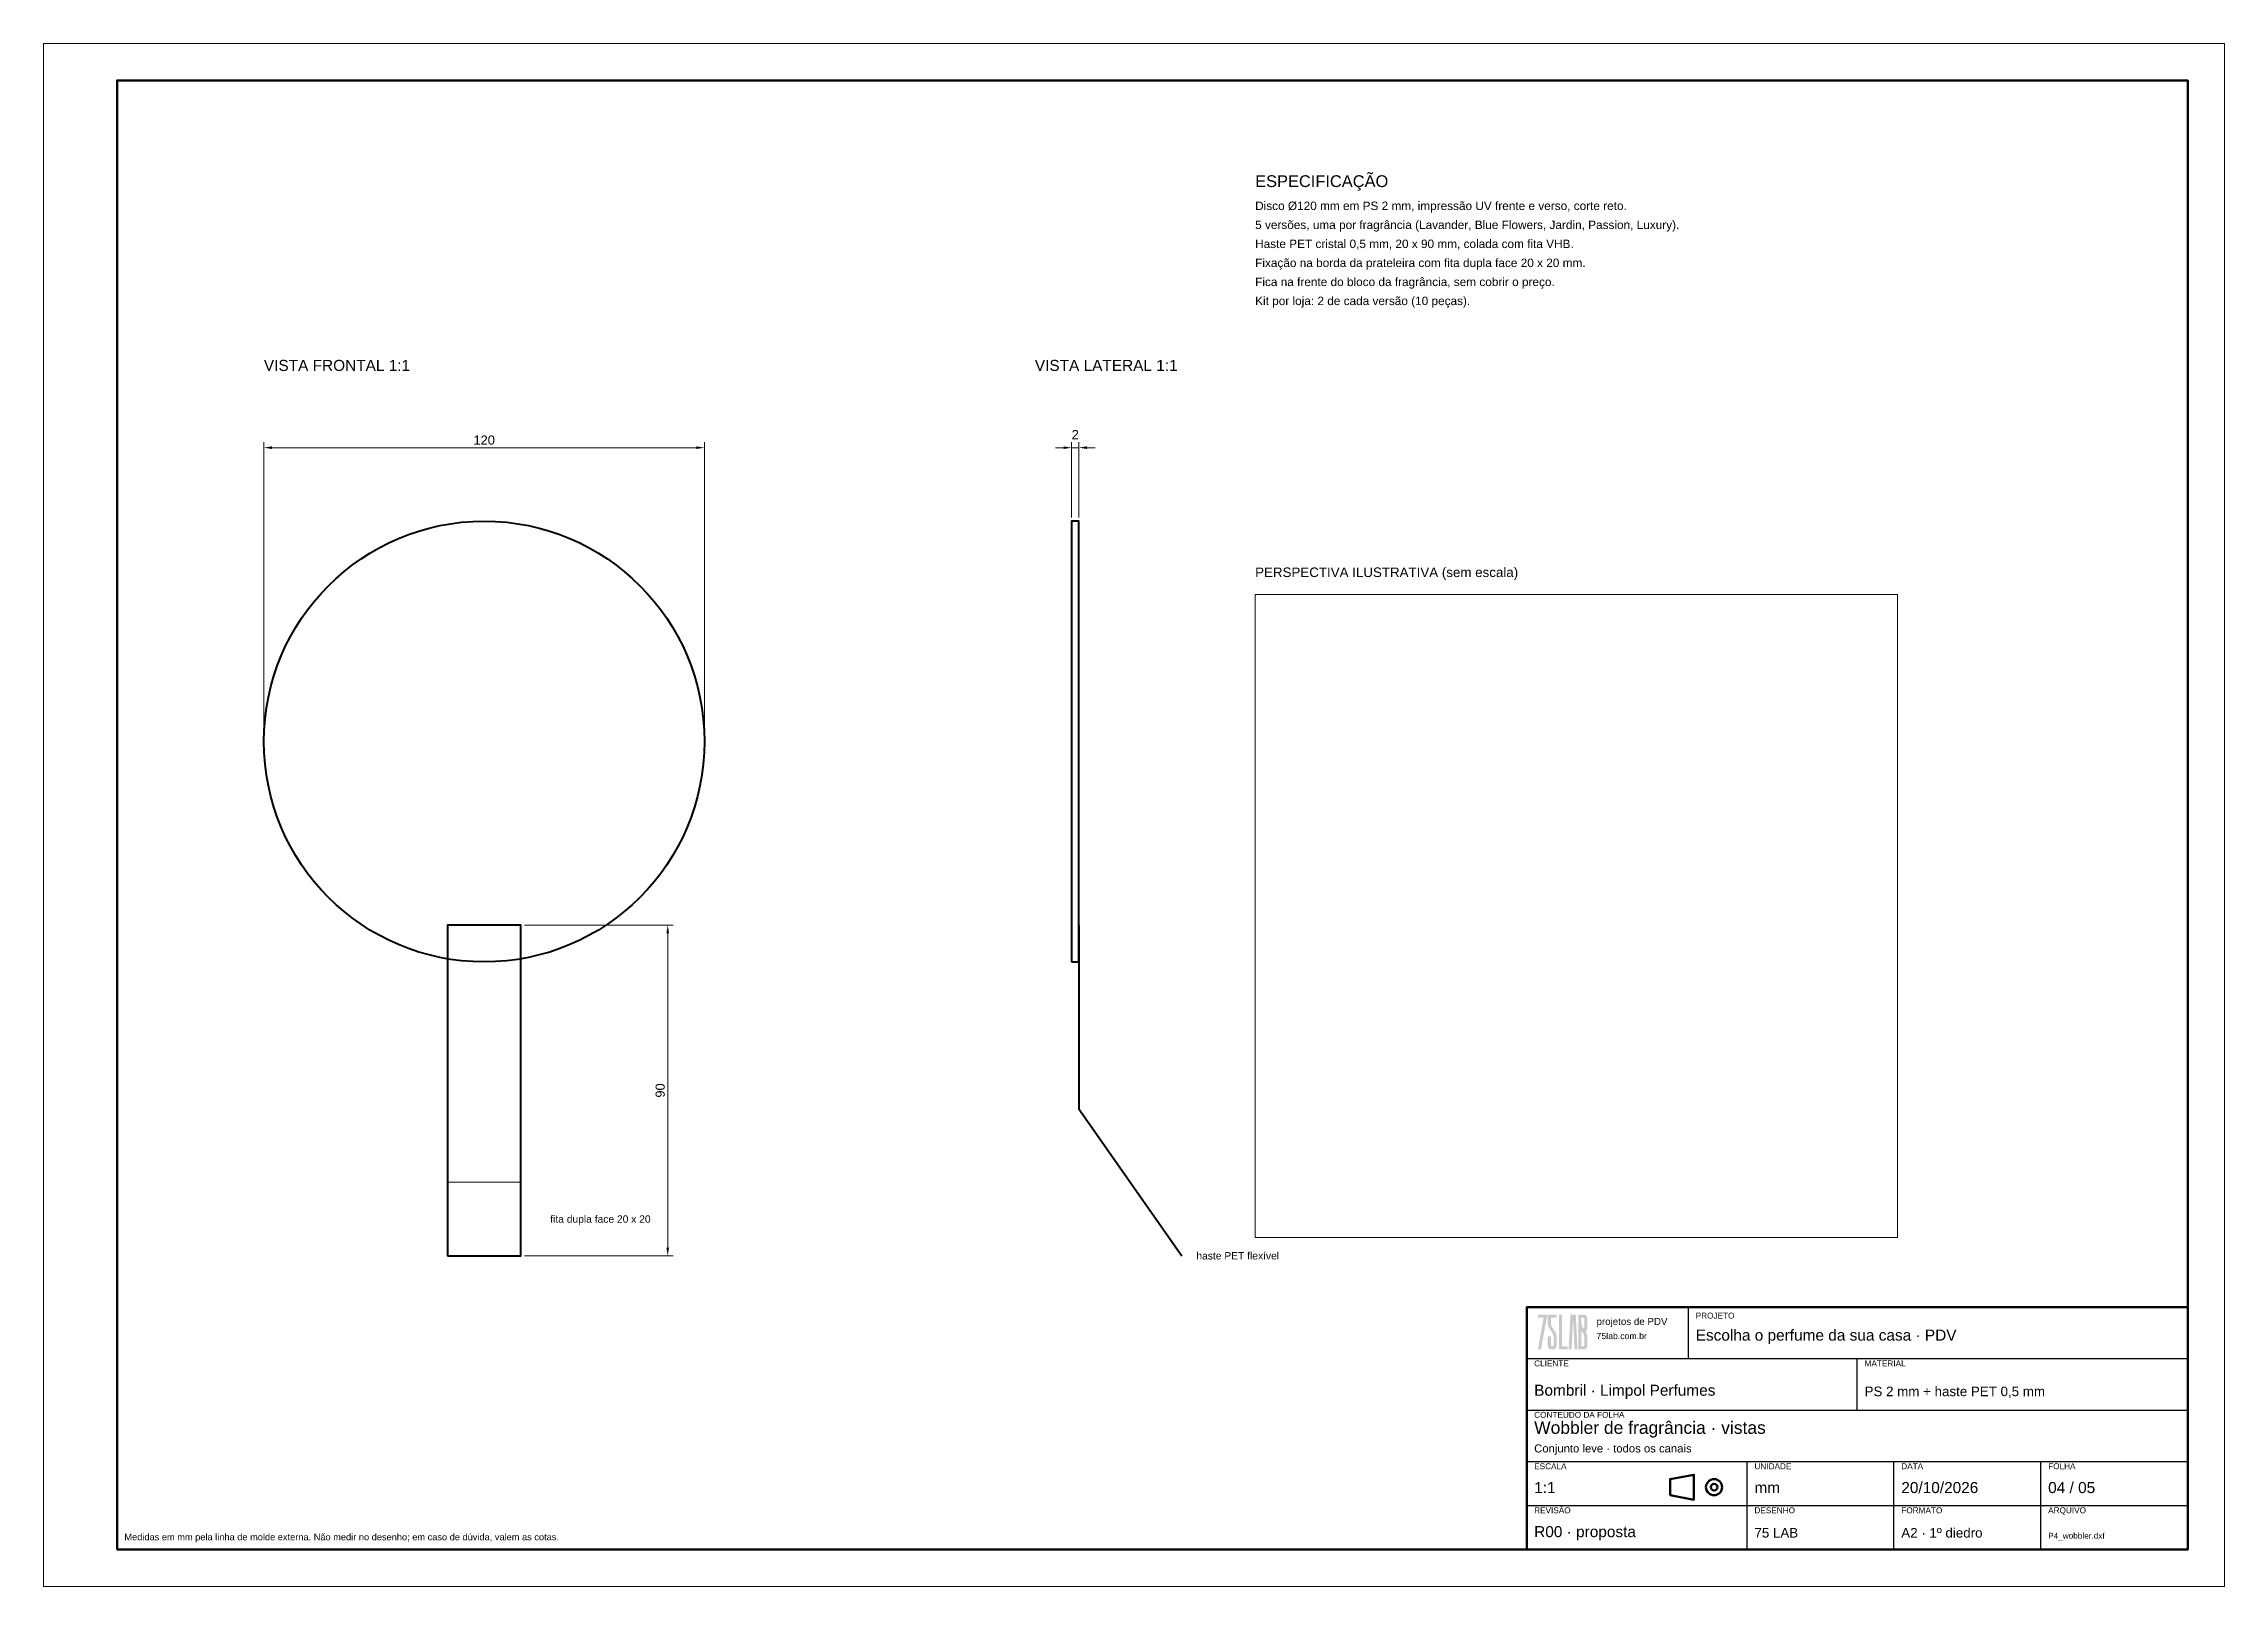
# Model space of a CAD drawing. Header units: millimetres. Extents: x 0 to 594, y 0 to 420.
import ezdxf
from ezdxf.enums import TextEntityAlignment as Align

# ---------------------------------------------------------------- set-up
doc = ezdxf.new("R2010")
doc.units = ezdxf.units.MM
for name, color, linetype, lineweight in [('00_MOLDURA', 7, 'CONTINUOUS', 50), ('08_COTAS', 7, 'CONTINUOUS', 18), ('09_TEXTO', 7, 'CONTINUOUS', 18), ('13_VISTA', 7, 'CONTINUOUS', 40), ('14_FITA', 40, 'CONTINUOUS', 13), ('16_IMAGEM', 7, 'CONTINUOUS', 13)]:
    doc.layers.add(name, color=color, linetype=linetype, lineweight=lineweight)
doc.styles.add('ARIAL', font='Arial.ttf')
doc.dimstyles.new('COTA_1_1', dxfattribs={"dimtxt": 2.5, "dimasz": 2.2, "dimexe": 1.5, "dimexo": 1, "dimgap": 0.8, "dimtad": 1, "dimdec": 1, "dimtxsty": 'ARIAL', "dimcen": 0, "dimclrd": 7, "dimclre": 7, "dimclrt": 7, "dimadec": 0, "dimazin": 2, "dimtfac": 1, "dimtmove": 0, "dimatfit": 3, "dimlwd": 18, "dimlwe": 13})
picture_1 = doc.add_image_def('image1.jpg', size_in_pixel=(1254, 1254))

msp = doc.modelspace()

# ---------------------------------------------------------------- texts
at = {"layer": '09_TEXTO', "style": 'ARIAL'}
for s, height, p in [('ESPECIFICAÇÃO', 3.2, (330, 380)), ('VISTA FRONTAL 1:1', 3, (60, 330)), ('VISTA LATERAL 1:1', 3, (270, 330)), ('PERSPECTIVA ILUSTRATIVA (sem escala)', 2.6, (330, 274)), ('projetos de PDV', 1.9, (422.98, 70.6)), ('Escolha o perfume da sua casa · PDV', 3, (450, 66)), ('Bombril · Limpol Perfumes', 3, (406, 51)), ('PS 2 mm + haste PET 0,5 mm', 2.6, (496, 51)), ('Wobbler de fragrância · vistas', 3.4, (406, 40.5)), ('Conjunto leve · todos os canais', 2.2, (406, 35.8)), ('1:1', 3, (406, 24.5)), ('mm', 3, (466, 24.5)), ('20/10/2026', 3, (506, 24.5)), ('04 / 05', 3, (546, 24.5)), ('R00 · proposta', 3, (406, 12.5)), ('75 LAB', 2.6, (466, 12.5)), ('A2 · 1º diedro', 2.6, (506, 12.5)), ('P4_wobbler.dxf', 1.6, (546, 12.5))]:
    msp.add_text(s, height=height, dxfattribs=at).set_placement(p, align=Align.BOTTOM_LEFT)
for s, p in [('fita dupla face 20 x 20', (138, 100)), ('haste PET flexível', (314, 90))]:
    msp.add_text(s, height=2, dxfattribs=at).set_placement(p, align=Align.MIDDLE_LEFT)
at = {"layer": '09_TEXTO', "color": 8, "style": 'ARIAL'}
for s, p in [('PROJETO', (450, 74.5)), ('CLIENTE', (406, 61.5)), ('MATERIAL', (496, 61.5)), ('CONTEÚDO DA FOLHA', (406, 47.5)), ('ESCALA', (406, 33.5)), ('UNIDADE', (466, 33.5)), ('DATA', (506, 33.5)), ('FOLHA', (546, 33.5)), ('REVISÃO', (406, 21.5)), ('DESENHO', (466, 21.5)), ('FORMATO', (506, 21.5)), ('ARQUIVO', (546, 21.5))]:
    msp.add_text(s, height=1.6, dxfattribs=at).set_placement(p, align=Align.TOP_LEFT)
for s, height, p in [('75lab.com.br', 1.7, (422.98, 66.8)), ('Medidas em mm pela linha de molde externa. Não medir no desenho; em caso de dúvida, valem as cotas.', 1.8, (22, 12))]:
    msp.add_text(s, height=height, dxfattribs=at).set_placement(p, align=Align.BOTTOM_LEFT)
at = {"layer": '09_TEXTO', "insert": (330, 377), "char_height": 2.3, "width": 250, "attachment_point": 1, "line_spacing_factor": 1.35, "style": 'ARIAL'}
msp.add_mtext('Disco Ø120 mm em PS 2 mm, impressão UV frente e verso, corte reto.\\P5 versões, uma por fragrância (Lavander, Blue Flowers, Jardin, Passion, Luxury).\\PHaste PET cristal 0,5 mm, 20 x 90 mm, colada com fita VHB.\\PFixação na borda da prateleira com fita dupla face 20 x 20 mm.\\PFica na frente do bloco da fragrância, sem cobrir o preço.\\PKit por loja: 2 de cada versão (10 peças).', dxfattribs=at)

# ---------------------------------------------------------------- dimensions: what is measured, and where the dimension line sits
at = {"layer": '08_COTAS'}
msp.add_linear_dim(base=(280, 310), p1=(280, 290), p2=(282, 290), dimstyle='COTA_1_1', override={"dimtix": 0}, dxfattribs=at).render()
msp.add_linear_dim(base=(60, 310), p1=(60, 230), p2=(180, 230), dimstyle='COTA_1_1', dxfattribs=at).render()
msp.add_linear_dim(base=(170, 90), p1=(130, 90), p2=(130, 180), angle=90, dimstyle='COTA_1_1', dxfattribs=at).render()

# ---------------------------------------------------------------- hatches: boundary and pattern name
at = {"layer": '00_MOLDURA'}
h = msp.add_hatch(color=7, dxfattribs=at)
h.dxf.hatch_style = 1
h.paths.add_polyline_path([(407.03, 64.52), (407.02, 64.53), (407.02, 64.55), (407.02, 64.58), (407.03, 64.62), (407.03, 64.66), (407.04, 64.7), (407.05, 64.72), (407.05, 64.74), (407.06, 64.76), (407.06, 64.79), (407.06, 64.8), (407.06, 64.82), (407.06, 64.83), (407.06, 64.85), (407.07, 64.87), (407.07, 64.89), (407.08, 64.91), (407.08, 64.93), (407.09, 64.94), (407.09, 64.96), (407.1, 64.99), (407.1, 65), (407.1, 65.02), (407.1, 65.04), (407.1, 65.05), (407.11, 65.07), (407.11, 65.09), (407.11, 65.11), (407.12, 65.13), (407.12, 65.15), (407.13, 65.17), (407.13, 65.19), (407.14, 65.21), (407.14, 65.23), (407.14, 65.24), (407.14, 65.26), (407.15, 65.27), (407.15, 65.29), (407.15, 65.31), (407.15, 65.33), (407.16, 65.35), (407.17, 65.37), (407.17, 65.39), (407.18, 65.42), (407.18, 65.44), (407.18, 65.46), (407.19, 65.48), (407.19, 65.49), (407.19, 65.5), (407.19, 65.52), (407.19, 65.54), (407.2, 65.56), (407.2, 65.58), (407.21, 65.6), (407.21, 65.62), (407.22, 65.64), (407.22, 65.66), (407.22, 65.68), (407.23, 65.7), (407.23, 65.71), (407.23, 65.73), (407.23, 65.74), (407.23, 65.76), (407.24, 65.78), (407.24, 65.8), (407.25, 65.82), (407.25, 65.84), (407.26, 65.86), (407.26, 65.88), (407.27, 65.9), (407.27, 65.92), (407.27, 65.94), (407.27, 65.95), (407.27, 65.97), (407.27, 65.99), (407.28, 66.01), (407.28, 66.03), (407.29, 66.05), (407.29, 66.07), (407.3, 66.09), (407.3, 66.11), (407.31, 66.13), (407.31, 66.14), (407.31, 66.16), (407.31, 66.17), (407.31, 66.19), (407.32, 66.21), (407.32, 66.23), (407.33, 66.25), (407.33, 66.27), (407.34, 66.29), (407.34, 66.31), (407.35, 66.33), (407.35, 66.35), (407.35, 66.37), (407.35, 66.38), (407.35, 66.4), (407.35, 66.42), (407.36, 66.44), (407.36, 66.46), (407.37, 66.48), (407.37, 66.5), (407.38, 66.51), (407.38, 66.53), (407.39, 66.55), (407.39, 66.57), (407.39, 66.59), (407.39, 66.61), (407.39, 66.62), (407.4, 66.64), (407.4, 66.66), (407.4, 66.68), (407.41, 66.7), (407.41, 66.72), (407.42, 66.74), (407.42, 66.76), (407.43, 66.78), (407.43, 66.8), (407.43, 66.82), (407.43, 66.83), (407.43, 66.84), (407.44, 66.86), (407.44, 66.88), (407.44, 66.9), (407.45, 66.92), (407.45, 66.94), (407.46, 66.97), (407.47, 66.99), (407.47, 67.01), (407.47, 67.03), (407.47, 67.05), (407.48, 67.06), (407.48, 67.07), (407.48, 67.09), (407.48, 67.11), (407.49, 67.13), (407.49, 67.15), (407.5, 67.17), (407.5, 67.19), (407.51, 67.21), (407.51, 67.23), (407.51, 67.25), (407.52, 67.27), (407.52, 67.28), (407.52, 67.3), (407.52, 67.31), (407.52, 67.33), (407.53, 67.35), (407.53, 67.37), (407.54, 67.39), (407.54, 67.41), (407.55, 67.43), (407.55, 67.45), (407.56, 67.47), (407.56, 67.49), (407.56, 67.5), (407.56, 67.52), (407.56, 67.53), (407.56, 67.55), (407.57, 67.57), (407.57, 67.6), (407.58, 67.62), (407.58, 67.64), (407.59, 67.66), (407.59, 67.68), (407.6, 67.7), (407.6, 67.72), (407.6, 67.73), (407.6, 67.75), (407.6, 67.76), (407.61, 67.78), (407.61, 67.8), (407.61, 67.82), (407.62, 67.84), (407.63, 67.86), (407.63, 67.88), (407.63, 67.9), (407.64, 67.92), (407.64, 67.94), (407.64, 67.95), (407.64, 67.97), (407.64, 67.99), (407.65, 68.01), (407.65, 68.03), (407.66, 68.05), (407.66, 68.07), (407.67, 68.09), (407.67, 68.11), (407.68, 68.13), (407.68, 68.15), (407.68, 68.16), (407.68, 68.18), (407.68, 68.19), (407.69, 68.21), (407.69, 68.23), (407.69, 68.25), (407.7, 68.27), (407.7, 68.29), (407.71, 68.31), (407.71, 68.33), (407.72, 68.35), (407.72, 68.37), (407.72, 68.39), (407.72, 68.4), (407.72, 68.42), (407.73, 68.43), (407.73, 68.45), (407.73, 68.47), (407.74, 68.49), (407.74, 68.51), (407.75, 68.53), (407.75, 68.55), (407.76, 68.57), (407.76, 68.59), (407.76, 68.61), (407.76, 68.63), (407.77, 68.64), (407.77, 68.66), (407.77, 68.68), (407.78, 68.7), (407.78, 68.72), (407.79, 68.74), (407.79, 68.76), (407.8, 68.78), (407.8, 68.8), (407.8, 68.82), (407.81, 68.83), (407.81, 68.85), (407.81, 68.86), (407.81, 68.88), (407.81, 68.9), (407.82, 68.92), (407.82, 68.94), (407.83, 68.96), (407.83, 68.98), (407.84, 69), (407.84, 69.02), (407.84, 69.04), (407.85, 69.06), (407.85, 69.07), (407.85, 69.09), (407.85, 69.11), (407.85, 69.12), (407.86, 69.15), (407.86, 69.17), (407.87, 69.19), (407.87, 69.21), (407.88, 69.23), (407.88, 69.25), (407.89, 69.27), (407.89, 69.29), (407.89, 69.3), (407.89, 69.32), (407.89, 69.33), (407.9, 69.35), (407.9, 69.37), (407.9, 69.39), (407.91, 69.41), (407.92, 69.43), (407.92, 69.45), (407.92, 69.47), (407.93, 69.49), (407.93, 69.51), (407.93, 69.52), (407.93, 69.54), (407.93, 69.56), (407.94, 69.58), (407.94, 69.6), (407.95, 69.62), (407.95, 69.64), (407.96, 69.65), (407.96, 69.67), (407.97, 69.69), (407.97, 69.71), (407.97, 69.73), (407.97, 69.74), (407.97, 69.76), (407.97, 69.78), (407.98, 69.8), (407.98, 69.82), (407.99, 69.84), (407.99, 69.86), (408, 69.88), (408, 69.9), (408.01, 69.92), (408.01, 69.94), (408.01, 69.96), (408.01, 69.98), (408.01, 69.99), (408.02, 70.01), (408.02, 70.02), (408.02, 70.05), (408.03, 70.07), (408.03, 70.08), (408.04, 70.1), (408.04, 70.12), (408.05, 70.14), (408.05, 70.16), (408.05, 70.18), (408.05, 70.2), (408.06, 70.21), (408.06, 70.23), (408.06, 70.25), (408.06, 70.27), (408.07, 70.29), (408.08, 70.31), (408.08, 70.33), (408.09, 70.35), (408.09, 70.37), (408.09, 70.39), (408.1, 70.4), (408.1, 70.42), (408.1, 70.43), (408.1, 70.45), (408.1, 70.47), (408.11, 70.49), (408.11, 70.51), (408.12, 70.53), (408.12, 70.55), (408.13, 70.57), (408.13, 70.59), (408.13, 70.61), (408.14, 70.63), (408.14, 70.65), (408.14, 70.66), (408.14, 70.68), (408.14, 70.7), (408.15, 70.72), (408.15, 70.74), (408.16, 70.76), (408.16, 70.78), (408.17, 70.8), (408.17, 70.82), (408.18, 70.84), (408.18, 70.86), (408.18, 70.87), (408.18, 70.89), (408.18, 70.9), (408.18, 70.92), (408.19, 70.94), (408.19, 70.96), (408.2, 70.98), (408.2, 71), (408.21, 71.02), (408.21, 71.04), (408.22, 71.06), (408.22, 71.07), (408.22, 71.09), (408.22, 71.1), (408.22, 71.12), (408.23, 71.14), (408.23, 71.16), (408.23, 71.18), (408.24, 71.2), (408.25, 71.22), (408.25, 71.25), (408.26, 71.27), (408.26, 71.29), (408.26, 71.3), (408.26, 71.32), (408.26, 71.33), (408.26, 71.35), (408.27, 71.37), (408.27, 71.39), (408.28, 71.41), (408.28, 71.43), (408.29, 71.45), (408.29, 71.47), (408.3, 71.49), (408.3, 71.51), (408.3, 71.53), (408.3, 71.55), (408.3, 71.56), (408.31, 71.58), (408.31, 71.6), (408.31, 71.62), (408.32, 71.63), (408.32, 71.65), (408.33, 71.67), (408.33, 71.69), (408.34, 71.71), (408.34, 71.73), (408.34, 71.75), (408.34, 71.77), (408.34, 71.78), (408.35, 71.8), (408.35, 71.82), (408.35, 71.84), (408.36, 71.86), (408.36, 71.88), (408.37, 71.9), (408.37, 71.92), (408.38, 71.94), (408.38, 71.96), (408.38, 71.97), (408.39, 71.99), (408.39, 72), (408.39, 72.02), (408.39, 72.04), (408.4, 72.06), (408.4, 72.08), (408.41, 72.1), (408.41, 72.12), (408.42, 72.15), (408.42, 72.17), (408.42, 72.19), (408.43, 72.2), (408.43, 72.22), (408.43, 72.23), (408.43, 72.25), (408.43, 72.27), (408.44, 72.29), (408.44, 72.31), (408.45, 72.33), (408.45, 72.35), (408.46, 72.37), (408.46, 72.39), (408.47, 72.41), (408.47, 72.42), (408.47, 72.44), (408.47, 72.45), (408.47, 72.47), (408.47, 72.49), (408.48, 72.51), (408.48, 72.53), (408.49, 72.55), (408.49, 72.57), (408.5, 72.59), (408.5, 72.61), (408.51, 72.63), (408.51, 72.65), (408.51, 72.66), (408.51, 72.67), (408.51, 72.69), (408.52, 72.71), (408.52, 72.73), (408.52, 72.75), (408.53, 72.78), (408.54, 72.8), (408.54, 72.82), (408.54, 72.84), (408.55, 72.86), (408.55, 72.88), (408.55, 72.89), (408.55, 72.9), (408.55, 72.92), (408.56, 72.94), (408.56, 72.96), (408.57, 72.98), (408.57, 73), (408.58, 73.02), (408.58, 73.04), (408.59, 73.06), (408.59, 73.08), (408.59, 73.1), (408.59, 73.11), (408.59, 73.15), (407.81, 73.15), (407.03, 73.16), (407.03, 73.57), (407.03, 73.97), (408.22, 73.98), (408.62, 73.98), (408.93, 73.98), (409.15, 73.98), (409.31, 73.97), (409.4, 73.97), (409.44, 73.97), (409.45, 73.96), (409.45, 73.56), (409.45, 73.16), (409.43, 73.11), (409.43, 73.09), (409.43, 73.07), (409.42, 73.06), (409.42, 73.04), (409.42, 73.02), (409.42, 73.01), (409.42, 72.99), (409.42, 72.98), (409.41, 72.96), (409.41, 72.94), (409.4, 72.91), (409.4, 72.9), (409.39, 72.88), (409.39, 72.86), (409.38, 72.84), (409.38, 72.82), (409.38, 72.8), (409.38, 72.79), (409.38, 72.77), (409.37, 72.75), (409.37, 72.73), (409.37, 72.71), (409.36, 72.69), (409.36, 72.67), (409.35, 72.66), (409.35, 72.64), (409.34, 72.61), (409.34, 72.59), (409.34, 72.58), (409.34, 72.56), (409.34, 72.55), (409.33, 72.53), (409.33, 72.51), (409.33, 72.49), (409.32, 72.47), (409.32, 72.45), (409.31, 72.43), (409.31, 72.41), (409.3, 72.39), (409.3, 72.37), (409.3, 72.35), (409.29, 72.34), (409.29, 72.32), (409.29, 72.3), (409.29, 72.28), (409.28, 72.26), (409.28, 72.24), (409.27, 72.22), (409.27, 72.21), (409.26, 72.18), (409.26, 72.16), (409.26, 72.15), (409.25, 72.13), (409.25, 72.11), (409.25, 72.1), (409.25, 72.08), (409.25, 72.06), (409.24, 72.04), (409.24, 72.02), (409.23, 72), (409.23, 71.98), (409.22, 71.96), (409.22, 71.94), (409.22, 71.92), (409.21, 71.91), (409.21, 71.89), (409.21, 71.87), (409.21, 71.86), (409.21, 71.84), (409.2, 71.82), (409.2, 71.8), (409.19, 71.78), (409.19, 71.76), (409.18, 71.74), (409.18, 71.72), (409.17, 71.7), (409.17, 71.68), (409.17, 71.67), (409.17, 71.66), (409.17, 71.64), (409.16, 71.62), (409.16, 71.6), (409.16, 71.58), (409.15, 71.56), (409.14, 71.53), (409.14, 71.51), (409.14, 71.49), (409.13, 71.47), (409.13, 71.46), (409.13, 71.44), (409.13, 71.43), (409.13, 71.41), (409.12, 71.39), (409.12, 71.37), (409.11, 71.35), (409.11, 71.33), (409.1, 71.31), (409.1, 71.29), (409.09, 71.26), (409.09, 71.24), (409.09, 71.23), (409.09, 71.21), (409.09, 71.2), (409.09, 71.18), (409.08, 71.17), (409.08, 71.15), (409.07, 71.13), (409.07, 71.11), (409.06, 71.09), (409.06, 71.07), (409.05, 71.05), (409.05, 71.03), (409.05, 71.01), (409.05, 71), (409.05, 70.98), (409.04, 70.97), (409.04, 70.95), (409.04, 70.93), (409.03, 70.9), (409.03, 70.88), (409.02, 70.86), (409.02, 70.84), (409.01, 70.82), (409.01, 70.8), (409.01, 70.78), (409.01, 70.77), (409, 70.76), (409, 70.74), (409, 70.72), (409, 70.7), (408.99, 70.68), (408.98, 70.66), (408.98, 70.64), (408.97, 70.61), (408.97, 70.59), (408.97, 70.57), (408.96, 70.56), (408.96, 70.54), (408.96, 70.53), (408.96, 70.51), (408.96, 70.49), (408.95, 70.47), (408.95, 70.45), (408.94, 70.43), (408.94, 70.41), (408.93, 70.39), (408.93, 70.37), (408.93, 70.35), (408.92, 70.34), (408.92, 70.32), (408.92, 70.31), (408.92, 70.29), (408.92, 70.27), (408.91, 70.25), (408.91, 70.23), (408.9, 70.21), (408.9, 70.19), (408.89, 70.17), (408.89, 70.15), (408.88, 70.13), (408.88, 70.11), (408.88, 70.1), (408.88, 70.08), (408.88, 70.07), (408.88, 70.05), (408.87, 70.03), (408.87, 70.01), (408.86, 69.99), (408.86, 69.97), (408.85, 69.95), (408.85, 69.93), (408.84, 69.91), (408.84, 69.89), (408.84, 69.87), (408.84, 69.86), (408.84, 69.84), (408.83, 69.82), (408.83, 69.8), (408.82, 69.78), (408.82, 69.76), (408.81, 69.74), (408.81, 69.72), (408.8, 69.7), (408.8, 69.68), (408.8, 69.66), (408.8, 69.65), (408.8, 69.63), (408.8, 69.62), (408.79, 69.6), (408.79, 69.58), (408.78, 69.56), (408.78, 69.54), (408.77, 69.52), (408.77, 69.5), (408.76, 69.48), (408.76, 69.46), (408.76, 69.44), (408.76, 69.43), (408.76, 69.41), (408.75, 69.4), (408.75, 69.38), (408.75, 69.35), (408.74, 69.33), (408.74, 69.31), (408.73, 69.29), (408.73, 69.27), (408.72, 69.25), (408.72, 69.23), (408.72, 69.21), (408.72, 69.2), (408.72, 69.18), (408.71, 69.17), (408.71, 69.15), (408.71, 69.13), (408.7, 69.11), (408.7, 69.09), (408.69, 69.07), (408.68, 69.05), (408.68, 69.03), (408.68, 69.01), (408.68, 68.99), (408.67, 68.98), (408.67, 68.96), (408.67, 68.94), (408.67, 68.92), (408.66, 68.9), (408.66, 68.88), (408.65, 68.86), (408.65, 68.85), (408.64, 68.83), (408.64, 68.81), (408.64, 68.79), (408.63, 68.77), (408.63, 68.76), (408.63, 68.74), (408.63, 68.72), (408.63, 68.7), (408.62, 68.68), (408.62, 68.66), (408.61, 68.64), (408.61, 68.62), (408.6, 68.6), (408.6, 68.58), (408.59, 68.56), (408.59, 68.54), (408.59, 68.52), (408.59, 68.51), (408.59, 68.49), (408.59, 68.48), (408.58, 68.45), (408.58, 68.43), (408.57, 68.42), (408.57, 68.4), (408.56, 68.38), (408.56, 68.36), (408.55, 68.34), (408.55, 68.32), (408.55, 68.3), (408.55, 68.29), (408.55, 68.27), (408.54, 68.25), (408.54, 68.23), (408.54, 68.21), (408.53, 68.19), (408.52, 68.17), (408.52, 68.15), (408.52, 68.13), (408.51, 68.11), (408.51, 68.1), (408.51, 68.08), (408.51, 68.07), (408.51, 68.05), (408.5, 68.03), (408.5, 68.01), (408.49, 67.99), (408.49, 67.97), (408.48, 67.95), (408.48, 67.93), (408.47, 67.9), (408.47, 67.88), (408.47, 67.87), (408.47, 67.85), (408.47, 67.84), (408.47, 67.82), (408.46, 67.8), (408.46, 67.78), (408.45, 67.76), (408.45, 67.74), (408.44, 67.73), (408.44, 67.71), (408.43, 67.68), (408.43, 67.66), (408.43, 67.65), (408.43, 67.63), (408.43, 67.62), (408.42, 67.6), (408.42, 67.58), (408.42, 67.56), (408.41, 67.54), (408.41, 67.52), (408.4, 67.5), (408.4, 67.48), (408.39, 67.46), (408.39, 67.44), (408.39, 67.43), (408.39, 67.41), (408.38, 67.4), (408.38, 67.38), (408.38, 67.36), (408.37, 67.34), (408.37, 67.32), (408.36, 67.3), (408.36, 67.28), (408.35, 67.25), (408.35, 67.23), (408.35, 67.21), (408.34, 67.19), (408.34, 67.18), (408.34, 67.17), (408.34, 67.15), (408.34, 67.13), (408.33, 67.11), (408.33, 67.09), (408.32, 67.07), (408.32, 67.05), (408.31, 67.03), (408.31, 67.01), (408.31, 66.99), (408.3, 66.98), (408.3, 66.96), (408.3, 66.95), (408.3, 66.93), (408.3, 66.91), (408.29, 66.89), (408.29, 66.87), (408.28, 66.85), (408.28, 66.83), (408.27, 66.81), (408.27, 66.79), (408.26, 66.77), (408.26, 66.75), (408.26, 66.74), (408.26, 66.73), (408.26, 66.71), (408.26, 66.69), (408.25, 66.67), (408.25, 66.64), (408.24, 66.62), (408.23, 66.6), (408.23, 66.58), (408.23, 66.56), (408.22, 66.54), (408.22, 66.52), (408.22, 66.51), (408.22, 66.5), (408.22, 66.48), (408.21, 66.46), (408.21, 66.44), (408.2, 66.42), (408.2, 66.4), (408.19, 66.38), (408.19, 66.36), (408.18, 66.34), (408.18, 66.32), (408.18, 66.3), (408.18, 66.29), (408.18, 66.27), (408.18, 66.25), (408.17, 66.23), (408.17, 66.21), (408.16, 66.19), (408.16, 66.17), (408.15, 66.16), (408.15, 66.14), (408.14, 66.12), (408.14, 66.1), (408.14, 66.08), (408.14, 66.06), (408.14, 66.05), (408.13, 66.03), (408.13, 66.01), (408.13, 65.99), (408.12, 65.97), (408.12, 65.95), (408.11, 65.93), (408.11, 65.91), (408.1, 65.89), (408.1, 65.87), (408.1, 65.85), (408.1, 65.84), (408.1, 65.82), (408.09, 65.81), (408.09, 65.79), (408.09, 65.77), (408.08, 65.75), (408.08, 65.73), (408.07, 65.71), (408.06, 65.69), (408.06, 65.67), (408.06, 65.65), (408.06, 65.63), (408.05, 65.62), (408.05, 65.6), (408.05, 65.58), (408.05, 65.56), (408.04, 65.54), (408.04, 65.52), (408.03, 65.5), (408.03, 65.48), (408.02, 65.46), (408.02, 65.44), (408.02, 65.42), (408.01, 65.41), (408.01, 65.39), (408.01, 65.38), (408.01, 65.36), (408.01, 65.34), (408, 65.32), (408, 65.3), (407.99, 65.28), (407.99, 65.26), (407.98, 65.24), (407.98, 65.22), (407.97, 65.2), (407.97, 65.18), (407.97, 65.17), (407.97, 65.15), (407.97, 65.14), (407.97, 65.12), (407.96, 65.1), (407.96, 65.08), (407.95, 65.06), (407.95, 65.04), (407.94, 65.02), (407.94, 65), (407.93, 64.98), (407.93, 64.96), (407.93, 64.94), (407.93, 64.93), (407.93, 64.91), (407.92, 64.89), (407.92, 64.87), (407.92, 64.85), (407.91, 64.83), (407.9, 64.81), (407.9, 64.79), (407.9, 64.77), (407.89, 64.75), (407.89, 64.74), (407.89, 64.72), (407.89, 64.7), (407.88, 64.66), (407.87, 64.62), (407.86, 64.57), (407.85, 64.54), (407.84, 64.52), (407.78, 64.52), (407.63, 64.51), (407.44, 64.51), (407.24, 64.51), (407.09, 64.51), (407.03, 64.52)])
h.paths.add_polyline_path([(410.51, 64.52), (410.5, 64.52), (410.49, 64.53), (410.47, 64.53), (410.46, 64.53), (410.45, 64.54), (410.44, 64.54), (410.43, 64.54), (410.42, 64.55), (410.41, 64.55), (410.4, 64.55), (410.39, 64.55), (410.38, 64.55), (410.37, 64.55), (410.36, 64.55), (410.35, 64.56), (410.34, 64.56), (410.33, 64.57), (410.32, 64.57), (410.31, 64.58), (410.31, 64.58), (410.3, 64.59), (410.29, 64.59), (410.28, 64.59), (410.27, 64.59), (410.27, 64.59), (410.26, 64.6), (410.25, 64.6), (410.24, 64.6), (410.23, 64.61), (410.22, 64.61), (410.21, 64.62), (410.2, 64.62), (410.19, 64.63), (410.19, 64.63), (410.18, 64.63), (410.17, 64.63), (410.17, 64.64), (410.16, 64.64), (410.16, 64.64), (410.15, 64.64), (410.14, 64.65), (410.14, 64.66), (410.13, 64.66), (410.13, 64.67), (410.12, 64.67), (410.11, 64.67), (410.11, 64.67), (410.1, 64.68), (410.1, 64.68), (410.08, 64.69), (410.06, 64.71), (410.04, 64.73), (410.01, 64.75), (409.98, 64.78), (409.88, 64.89), (409.84, 64.98), (409.81, 65.04), (409.78, 65.09), (409.77, 65.13), (409.76, 65.15), (409.75, 65.17), (409.75, 65.19), (409.75, 65.2), (409.75, 65.21), (409.74, 65.22), (409.74, 65.23), (409.74, 65.24), (409.73, 65.25), (409.73, 65.26), (409.72, 65.28), (409.72, 65.3), (409.71, 65.32), (409.71, 65.35), (409.71, 65.37), (409.7, 65.4), (409.7, 65.43), (409.7, 65.47), (409.7, 65.51), (409.69, 65.54), (409.69, 65.57), (409.69, 65.64), (409.68, 65.77), (409.68, 65.95), (409.68, 66.2), (409.68, 66.49), (409.68, 66.84), (409.68, 68), (409.69, 68.02), (409.71, 68.02), (409.74, 68.02), (409.79, 68.03), (409.86, 68.03), (409.96, 68.03), (410.1, 68.03), (410.21, 68.03), (410.31, 68.03), (410.39, 68.03), (410.45, 68.03), (410.49, 68.03), (410.51, 68.03), (410.54, 68.01), (410.54, 66.81), (410.54, 65.61), (410.56, 65.57), (410.56, 65.56), (410.57, 65.55), (410.57, 65.54), (410.57, 65.53), (410.58, 65.52), (410.58, 65.51), (410.58, 65.49), (410.61, 65.47), (410.63, 65.44), (410.67, 65.41), (410.69, 65.39), (410.71, 65.38), (410.72, 65.38), (410.73, 65.38), (410.74, 65.37), (410.75, 65.37), (410.76, 65.36), (410.77, 65.36), (410.79, 65.35), (410.8, 65.35), (410.82, 65.34), (410.84, 65.34), (410.87, 65.34), (410.9, 65.34), (410.93, 65.34), (410.95, 65.34), (410.98, 65.34), (410.99, 65.35), (411.01, 65.35), (411.02, 65.36), (411.03, 65.36), (411.05, 65.37), (411.06, 65.37), (411.07, 65.38), (411.07, 65.38), (411.08, 65.38), (411.1, 65.38), (411.12, 65.4), (411.15, 65.42), (411.17, 65.44), (411.19, 65.46), (411.2, 65.48), (411.2, 65.48), (411.2, 65.49), (411.2, 65.49), (411.21, 65.5), (411.21, 65.5), (411.22, 65.51), (411.22, 65.51), (411.23, 65.52), (411.23, 65.53), (411.24, 65.54), (411.24, 65.54), (411.24, 65.55), (411.24, 65.56), (411.24, 65.57), (411.24, 65.59), (411.25, 65.6), (411.25, 65.62), (411.26, 65.64), (411.27, 65.69), (411.27, 66.88), (411.27, 68.06), (411.26, 68.15), (411.25, 68.17), (411.25, 68.2), (411.24, 68.22), (411.24, 68.25), (411.24, 68.27), (411.24, 68.29), (411.24, 68.3), (411.24, 68.32), (411.23, 68.34), (411.23, 68.36), (411.22, 68.38), (411.22, 68.4), (411.21, 68.42), (411.21, 68.43), (411.2, 68.45), (411.2, 68.46), (411.2, 68.48), (411.2, 68.49), (411.2, 68.49), (411.19, 68.5), (411.19, 68.52), (411.19, 68.53), (411.18, 68.54), (411.18, 68.55), (411.17, 68.56), (411.17, 68.58), (411.16, 68.59), (411.16, 68.6), (411.16, 68.6), (411.16, 68.61), (411.15, 68.62), (411.15, 68.63), (411.14, 68.65), (411.13, 68.67), (411.12, 68.7), (411.1, 68.73), (411.1, 68.73), (411.1, 68.74), (411.09, 68.75), (411.08, 68.76), (411.08, 68.77), (411.07, 68.79), (411.07, 68.8), (411.06, 68.81), (411.06, 68.82), (411.05, 68.83), (411.05, 68.83), (411.04, 68.84), (411.04, 68.84), (411.04, 68.84), (411.03, 68.85), (411.03, 68.85), (411.03, 68.86), (411.03, 68.86), (411.03, 68.87), (411.03, 68.87), (411.03, 68.88), (411.02, 68.89), (411.02, 68.89), (411.01, 68.9), (411.01, 68.9), (411, 68.91), (411, 68.92), (410.99, 68.92), (410.99, 68.93), (410.99, 68.93), (410.99, 68.94), (410.99, 68.95), (410.99, 68.95), (410.98, 68.96), (410.98, 68.96), (410.97, 68.97), (410.97, 68.97), (410.96, 68.98), (410.96, 68.98), (410.95, 68.99), (410.95, 69), (410.94, 69.01), (410.94, 69.02), (410.93, 69.03), (410.93, 69.04), (410.92, 69.05), (410.92, 69.06), (410.91, 69.07), (410.9, 69.08), (410.9, 69.09), (410.89, 69.1), (410.88, 69.12), (410.87, 69.13), (410.86, 69.14), (410.85, 69.16), (410.85, 69.17), (410.84, 69.18), (410.83, 69.19), (410.82, 69.2), (410.82, 69.21), (410.81, 69.22), (410.81, 69.23), (410.8, 69.24), (410.8, 69.24), (410.79, 69.25), (410.79, 69.25), (410.78, 69.26), (410.78, 69.27), (410.77, 69.28), (410.76, 69.29), (410.76, 69.3), (410.75, 69.32), (410.72, 69.35), (410.71, 69.38), (410.69, 69.4), (410.68, 69.42), (410.67, 69.43), (410.66, 69.44), (410.66, 69.45), (410.66, 69.46), (410.65, 69.46), (410.65, 69.47), (410.64, 69.47), (410.64, 69.47), (410.64, 69.47), (410.63, 69.48), (410.62, 69.49), (410.62, 69.5), (410.61, 69.51), (410.6, 69.52), (410.59, 69.54), (410.58, 69.56), (410.57, 69.58), (410.55, 69.6), (410.54, 69.62), (410.52, 69.64), (410.51, 69.65), (410.51, 69.65), (410.51, 69.66), (410.5, 69.67), (410.5, 69.67), (410.49, 69.68), (410.49, 69.69), (410.48, 69.7), (410.47, 69.72), (410.46, 69.73), (410.45, 69.74), (410.43, 69.76), (410.43, 69.76), (410.42, 69.77), (410.42, 69.77), (410.41, 69.78), (410.41, 69.78), (410.41, 69.79), (410.41, 69.79), (410.41, 69.8), (410.4, 69.8), (410.39, 69.81), (410.39, 69.83), (410.38, 69.84), (410.37, 69.85), (410.36, 69.87), (410.35, 69.88), (410.34, 69.89), (410.34, 69.9), (410.33, 69.9), (410.33, 69.91), (410.32, 69.92), (410.32, 69.93), (410.31, 69.94), (410.3, 69.95), (410.29, 69.97), (410.28, 69.98), (410.27, 70), (410.26, 70.01), (410.25, 70.03), (410.24, 70.05), (410.23, 70.06), (410.22, 70.08), (410.21, 70.09), (410.2, 70.1), (410.19, 70.12), (410.19, 70.12), (410.18, 70.13), (410.18, 70.14), (410.17, 70.14), (410.17, 70.15), (410.16, 70.16), (410.16, 70.17), (410.15, 70.18), (410.15, 70.18), (410.15, 70.19), (410.14, 70.2), (410.13, 70.21), (410.13, 70.22), (410.12, 70.23), (410.12, 70.24), (410.11, 70.25), (410.1, 70.26), (410.1, 70.27), (410.09, 70.28), (410.09, 70.29), (410.09, 70.3), (410.08, 70.3), (410.08, 70.31), (410.07, 70.32), (410.07, 70.33), (410.06, 70.33), (410.06, 70.34), (410.05, 70.35), (410.05, 70.36), (410.04, 70.37), (410.03, 70.38), (410.02, 70.4), (410.01, 70.41), (410.01, 70.43), (410, 70.45), (409.99, 70.46), (409.98, 70.48), (409.97, 70.49), (409.97, 70.5), (409.96, 70.52), (409.95, 70.53), (409.94, 70.54), (409.94, 70.55), (409.93, 70.56), (409.93, 70.57), (409.92, 70.57), (409.92, 70.58), (409.92, 70.59), (409.92, 70.6), (409.92, 70.6), (409.91, 70.61), (409.91, 70.62), (409.91, 70.62), (409.9, 70.63), (409.9, 70.64), (409.89, 70.65), (409.89, 70.66), (409.88, 70.66), (409.88, 70.67), (409.88, 70.68), (409.87, 70.69), (409.87, 70.7), (409.87, 70.7), (409.87, 70.71), (409.87, 70.72), (409.86, 70.73), (409.86, 70.74), (409.85, 70.75), (409.85, 70.76), (409.84, 70.77), (409.84, 70.78), (409.84, 70.79), (409.83, 70.8), (409.83, 70.8), (409.83, 70.81), (409.83, 70.82), (409.83, 70.83), (409.82, 70.84), (409.82, 70.85), (409.81, 70.86), (409.81, 70.88), (409.8, 70.89), (409.8, 70.9), (409.79, 70.92), (409.79, 70.93), (409.79, 70.94), (409.79, 70.95), (409.79, 70.96), (409.79, 70.98), (409.78, 70.99), (409.78, 71.01), (409.77, 71.02), (409.76, 71.04), (409.76, 71.05), (409.76, 71.07), (409.75, 71.08), (409.75, 71.1), (409.75, 71.11), (409.75, 71.12), (409.75, 71.14), (409.74, 71.16), (409.74, 71.17), (409.74, 71.19), (409.73, 71.2), (409.73, 71.22), (409.72, 71.25), (409.72, 71.29), (409.72, 71.32), (409.71, 71.37), (409.71, 71.41), (409.71, 71.46), (409.7, 71.51), (409.7, 71.57), (409.7, 71.63), (409.69, 71.69), (409.69, 71.74), (409.69, 71.82), (409.68, 71.96), (409.68, 72.16), (409.68, 72.4), (409.68, 72.66), (409.68, 72.94), (409.67, 73.97), (410.89, 73.97), (412.1, 73.97), (412.1, 73.57), (412.1, 73.16), (411.32, 73.15), (410.54, 73.15), (410.54, 72.29), (410.54, 71.44), (410.56, 71.38), (410.56, 71.37), (410.57, 71.35), (410.57, 71.33), (410.57, 71.31), (410.58, 71.29), (410.58, 71.28), (410.58, 71.27), (410.58, 71.25), (410.58, 71.24), (410.59, 71.22), (410.59, 71.21), (410.6, 71.2), (410.6, 71.18), (410.61, 71.17), (410.61, 71.16), (410.62, 71.15), (410.62, 71.14), (410.62, 71.13), (410.62, 71.12), (410.62, 71.11), (410.62, 71.1), (410.63, 71.09), (410.63, 71.08), (410.64, 71.07), (410.65, 71.05), (410.66, 71.03), (410.67, 71), (410.69, 70.96), (410.71, 70.93), (410.73, 70.89), (410.77, 70.81), (410.8, 70.75), (410.82, 70.71), (410.83, 70.69), (410.84, 70.67), (410.85, 70.66), (410.85, 70.66), (410.86, 70.65), (410.86, 70.65), (410.86, 70.64), (410.87, 70.64), (410.87, 70.63), (410.87, 70.63), (410.87, 70.62), (410.88, 70.61), (410.89, 70.6), (410.9, 70.58), (410.91, 70.56), (410.92, 70.55), (410.93, 70.53), (410.94, 70.52), (410.94, 70.51), (410.95, 70.5), (410.95, 70.5), (410.95, 70.5), (410.95, 70.49), (410.96, 70.48), (410.97, 70.47), (410.98, 70.46), (410.99, 70.44), (411, 70.43), (411.01, 70.41), (411.02, 70.4), (411.04, 70.38), (411.05, 70.36), (411.06, 70.35), (411.06, 70.34), (411.07, 70.32), (411.08, 70.31), (411.09, 70.31), (411.09, 70.3), (411.09, 70.3), (411.1, 70.3), (411.1, 70.3), (411.1, 70.29), (411.11, 70.29), (411.11, 70.29), (411.11, 70.28), (411.11, 70.27), (411.12, 70.27), (411.12, 70.26), (411.13, 70.25), (411.14, 70.23), (411.15, 70.22), (411.16, 70.21), (411.16, 70.2), (411.17, 70.19), (411.18, 70.17), (411.19, 70.16), (411.19, 70.15), (411.2, 70.15), (411.21, 70.14), (411.21, 70.13), (411.22, 70.13), (411.22, 70.12), (411.22, 70.12), (411.23, 70.11), (411.23, 70.11), (411.23, 70.1), (411.24, 70.1), (411.24, 70.1), (411.24, 70.09), (411.24, 70.09), (411.24, 70.09), (411.24, 70.08), (411.25, 70.08), (411.25, 70.07), (411.25, 70.07), (411.26, 70.07), (411.26, 70.06), (411.27, 70.05), (411.27, 70.05), (411.28, 70.04), (411.28, 70.03), (411.29, 70.02), (411.3, 70.01), (411.3, 70), (411.31, 69.99), (411.32, 69.97), (411.33, 69.96), (411.34, 69.95), (411.35, 69.94), (411.35, 69.93), (411.36, 69.92), (411.36, 69.91), (411.36, 69.91), (411.36, 69.91), (411.36, 69.9), (411.37, 69.9), (411.37, 69.9), (411.37, 69.89), (411.38, 69.89), (411.39, 69.87), (411.41, 69.85), (411.42, 69.83), (411.43, 69.81), (411.44, 69.79), (411.45, 69.78), (411.45, 69.78), (411.45, 69.78), (411.45, 69.77), (411.46, 69.77), (411.46, 69.77), (411.47, 69.76), (411.47, 69.76), (411.48, 69.75), (411.48, 69.75), (411.48, 69.75), (411.49, 69.74), (411.49, 69.74), (411.49, 69.74), (411.49, 69.73), (411.5, 69.72), (411.5, 69.71), (411.51, 69.7), (411.52, 69.68), (411.54, 69.65), (411.56, 69.62), (411.58, 69.6), (411.59, 69.58), (411.6, 69.57), (411.6, 69.55), (411.61, 69.54), (411.61, 69.53), (411.62, 69.52), (411.63, 69.51), (411.63, 69.51), (411.64, 69.5), (411.64, 69.5), (411.64, 69.49), (411.65, 69.49), (411.65, 69.49), (411.65, 69.48), (411.65, 69.48), (411.65, 69.47), (411.65, 69.47), (411.66, 69.46), (411.66, 69.46), (411.66, 69.45), (411.67, 69.45), (411.67, 69.44), (411.68, 69.43), (411.69, 69.42), (411.69, 69.41), (411.7, 69.39), (411.71, 69.37), (411.72, 69.36), (411.73, 69.34), (411.74, 69.33), (411.75, 69.31), (411.75, 69.3), (411.76, 69.3), (411.76, 69.29), (411.77, 69.29), (411.77, 69.28), (411.78, 69.27), (411.78, 69.26), (411.78, 69.26), (411.79, 69.25), (411.79, 69.23), (411.8, 69.22), (411.81, 69.21), (411.82, 69.19), (411.83, 69.18), (411.83, 69.16), (411.84, 69.15), (411.85, 69.14), (411.85, 69.13), (411.86, 69.12), (411.86, 69.11), (411.86, 69.11), (411.86, 69.1), (411.86, 69.09), (411.87, 69.08), (411.87, 69.08), (411.88, 69.07), (411.88, 69.06), (411.89, 69.05), (411.89, 69.04), (411.9, 69.04), (411.9, 69.03), (411.9, 69.02), (411.9, 69.02), (411.9, 69.01), (411.91, 69), (411.91, 68.99), (411.92, 68.98), (411.92, 68.97), (411.93, 68.96), (411.93, 68.95), (411.94, 68.94), (411.94, 68.93), (411.94, 68.92), (411.94, 68.91), (411.94, 68.91), (411.94, 68.9), (411.95, 68.89), (411.95, 68.88), (411.96, 68.87), (411.96, 68.86), (411.97, 68.85), (411.97, 68.84), (411.98, 68.83), (411.98, 68.82), (411.98, 68.81), (411.98, 68.8), (411.98, 68.79), (411.99, 68.78), (411.99, 68.77), (411.99, 68.75), (412, 68.74), (412, 68.73), (412.01, 68.72), (412.01, 68.7), (412.02, 68.69), (412.02, 68.68), (412.02, 68.67), (412.02, 68.66), (412.02, 68.65), (412.03, 68.63), (412.03, 68.62), (412.03, 68.6), (412.04, 68.58), (412.04, 68.56), (412.05, 68.54), (412.06, 68.52), (412.06, 68.5), (412.06, 68.48), (412.06, 68.46), (412.07, 68.44), (412.07, 68.42), (412.07, 68.4), (412.07, 68.38), (412.07, 68.36), (412.08, 68.34), (412.08, 68.32), (412.1, 68.26), (412.1, 66.85), (412.11, 65.44), (412.09, 65.38), (412.09, 65.36), (412.08, 65.34), (412.08, 65.31), (412.07, 65.29), (412.07, 65.28), (412.07, 65.26), (412.06, 65.23), (412.05, 65.2), (412.04, 65.16), (412.03, 65.13), (412.02, 65.1), (412, 65.07), (412, 65.06), (411.99, 65.05), (411.99, 65.04), (411.99, 65.03), (411.98, 65.02), (411.98, 65.02), (411.97, 65), (411.95, 64.96), (411.92, 64.92), (411.89, 64.87), (411.86, 64.83), (411.83, 64.8), (411.82, 64.79), (411.81, 64.77), (411.79, 64.76), (411.78, 64.75), (411.76, 64.74), (411.75, 64.73), (411.74, 64.72), (411.73, 64.71), (411.72, 64.71), (411.71, 64.7), (411.71, 64.7), (411.7, 64.7), (411.69, 64.69), (411.67, 64.67), (411.65, 64.66), (411.63, 64.65), (411.61, 64.64), (411.59, 64.63), (411.59, 64.63), (411.58, 64.62), (411.57, 64.62), (411.57, 64.62), (411.56, 64.61), (411.56, 64.61), (411.55, 64.6), (411.55, 64.6), (411.54, 64.6), (411.53, 64.6), (411.53, 64.59), (411.52, 64.59), (411.51, 64.59), (411.5, 64.59), (411.49, 64.59), (411.49, 64.58), (411.48, 64.58), (411.47, 64.57), (411.46, 64.57), (411.45, 64.56), (411.44, 64.56), (411.43, 64.55), (411.42, 64.55), (411.41, 64.55), (411.4, 64.55), (411.38, 64.55), (411.36, 64.55), (411.34, 64.54), (411.32, 64.54), (411.3, 64.53), (411.21, 64.51), (410.89, 64.51), (410.8, 64.51), (410.72, 64.51), (410.64, 64.51), (410.58, 64.52), (410.54, 64.52), (410.51, 64.52)])
h.paths.add_polyline_path([(412.73, 64.52), (412.73, 64.7), (412.73, 65.18), (412.73, 65.92), (412.73, 66.88), (412.73, 68), (412.73, 69.26), (412.73, 73.97), (413.13, 73.98), (413.26, 73.98), (413.37, 73.98), (413.45, 73.98), (413.5, 73.97), (413.54, 73.97), (413.55, 73.97), (413.56, 73.96), (413.56, 69.66), (413.56, 68.53), (413.57, 67.5), (413.57, 66.63), (413.57, 65.95), (413.57, 65.52), (413.57, 65.36), (413.58, 65.35), (414.36, 65.35), (414.63, 65.35), (414.83, 65.35), (414.98, 65.35), (415.07, 65.34), (415.13, 65.34), (415.15, 65.34), (415.17, 65.32), (415.16, 64.92), (415.16, 64.52), (413.95, 64.51), (413.52, 64.51), (413.21, 64.51), (412.98, 64.51), (412.83, 64.51), (412.76, 64.52), (412.73, 64.52)])
h.paths.add_polyline_path([(415.4, 64.52), (415.38, 64.53), (415.39, 64.64), (415.4, 64.67), (415.4, 64.73), (415.4, 64.8), (415.41, 64.88), (415.41, 64.96), (415.41, 65.04), (415.42, 65.13), (415.42, 65.21), (415.42, 65.28), (415.43, 65.35), (415.43, 65.4), (415.44, 65.43), (415.44, 65.46), (415.44, 65.52), (415.45, 65.58), (415.45, 65.66), (415.45, 65.74), (415.46, 65.83), (415.46, 65.91), (415.46, 66), (415.47, 66.07), (415.47, 66.14), (415.47, 66.19), (415.48, 66.22), (415.48, 66.25), (415.48, 66.31), (415.49, 66.37), (415.49, 66.45), (415.49, 66.53), (415.5, 66.61), (415.5, 66.7), (415.5, 66.78), (415.51, 66.86), (415.51, 66.92), (415.51, 66.97), (415.52, 67.01), (415.52, 67.04), (415.52, 67.09), (415.53, 67.16), (415.53, 67.23), (415.54, 67.31), (415.54, 67.4), (415.54, 67.48), (415.54, 67.57), (415.55, 67.64), (415.55, 67.71), (415.56, 67.76), (415.56, 67.8), (415.56, 67.83), (415.57, 67.88), (415.57, 67.95), (415.57, 68.02), (415.58, 68.11), (415.58, 68.19), (415.58, 68.27), (415.59, 68.36), (415.59, 68.43), (415.59, 68.5), (415.6, 68.55), (415.6, 68.58), (415.6, 68.62), (415.61, 68.67), (415.61, 68.74), (415.62, 68.81), (415.62, 68.89), (415.62, 68.98), (415.62, 69.06), (415.63, 69.14), (415.63, 69.22), (415.64, 69.28), (415.64, 69.33), (415.64, 69.37), (415.65, 69.4), (415.65, 69.46), (415.65, 69.52), (415.66, 69.6), (415.66, 69.68), (415.66, 69.77), (415.67, 69.85), (415.67, 69.93), (415.67, 70.01), (415.68, 70.07), (415.68, 70.12), (415.68, 70.15), (415.69, 70.19), (415.69, 70.24), (415.69, 70.3), (415.7, 70.38), (415.7, 70.46), (415.7, 70.55), (415.71, 70.63), (415.71, 70.72), (415.71, 70.79), (415.72, 70.86), (415.72, 70.91), (415.72, 70.94), (415.73, 70.97), (415.73, 71.02), (415.73, 71.09), (415.74, 71.17), (415.74, 71.25), (415.75, 71.34), (415.75, 71.43), (415.75, 71.51), (415.76, 71.59), (415.76, 71.65), (415.76, 71.7), (415.77, 71.73), (415.77, 71.76), (415.77, 71.81), (415.78, 71.88), (415.78, 71.95), (415.78, 72.04), (415.79, 72.12), (415.79, 72.21), (415.79, 72.3), (415.8, 72.37), (415.8, 72.44), (415.8, 72.49), (415.81, 72.52), (415.81, 72.55), (415.81, 72.6), (415.82, 72.66), (415.82, 72.74), (415.82, 72.83), (415.83, 72.92), (415.83, 73.01), (415.83, 73.08), (415.84, 73.15), (415.84, 73.2), (415.84, 73.24), (415.84, 73.25), (415.85, 73.28), (415.85, 73.35), (415.86, 73.44), (415.87, 73.55), (415.87, 73.66), (415.87, 73.76), (415.87, 73.82), (415.87, 73.87), (415.88, 73.91), (415.88, 73.94), (415.88, 73.96), (415.89, 73.96), (415.9, 73.98), (416.61, 73.98), (417.31, 73.97), (417.32, 73.88), (417.32, 73.85), (417.32, 73.81), (417.33, 73.77), (417.33, 73.74), (417.33, 73.7), (417.34, 73.67), (417.34, 73.63), (417.34, 73.57), (417.35, 73.5), (417.35, 73.42), (417.36, 73.34), (417.36, 73.26), (417.36, 73.17), (417.36, 73.09), (417.37, 73.01), (417.37, 72.95), (417.38, 72.9), (417.38, 72.86), (417.38, 72.83), (417.39, 72.78), (417.39, 72.71), (417.39, 72.64), (417.4, 72.55), (417.4, 72.47), (417.4, 72.39), (417.41, 72.3), (417.41, 72.23), (417.41, 72.16), (417.42, 72.11), (417.42, 72.08), (417.42, 72.04), (417.43, 71.99), (417.43, 71.92), (417.43, 71.85), (417.44, 71.76), (417.44, 71.68), (417.44, 71.59), (417.45, 71.51), (417.45, 71.43), (417.45, 71.37), (417.46, 71.32), (417.46, 71.28), (417.46, 71.25), (417.47, 71.2), (417.47, 71.13), (417.48, 71.05), (417.48, 70.97), (417.48, 70.89), (417.48, 70.8), (417.49, 70.72), (417.49, 70.65), (417.5, 70.58), (417.5, 70.53), (417.5, 70.5), (417.51, 70.46), (417.51, 70.41), (417.51, 70.34), (417.52, 70.27), (417.52, 70.19), (417.52, 70.1), (417.53, 70.02), (417.53, 69.94), (417.53, 69.86), (417.54, 69.8), (417.54, 69.74), (417.54, 69.71), (417.55, 69.68), (417.55, 69.62), (417.55, 69.56), (417.56, 69.48), (417.56, 69.4), (417.56, 69.31), (417.57, 69.23), (417.57, 69.14), (417.57, 69.07), (417.58, 69), (417.58, 68.95), (417.59, 68.91), (417.59, 68.88), (417.59, 68.83), (417.6, 68.76), (417.6, 68.69), (417.6, 68.61), (417.61, 68.52), (417.61, 68.44), (417.61, 68.36), (417.62, 68.28), (417.62, 68.21), (417.62, 68.16), (417.63, 68.13), (417.63, 68.09), (417.63, 68.04), (417.64, 67.98), (417.64, 67.9), (417.64, 67.82), (417.65, 67.73), (417.65, 67.65), (417.65, 67.56), (417.66, 67.49), (417.66, 67.42), (417.66, 67.37), (417.67, 67.33), (417.67, 67.3), (417.68, 67.25), (417.68, 67.18), (417.68, 67.11), (417.69, 67.02), (417.69, 66.94), (417.69, 66.86), (417.7, 66.77), (417.7, 66.7), (417.7, 66.63), (417.71, 66.58), (417.71, 66.55), (417.71, 66.51), (417.72, 66.46), (417.72, 66.39), (417.72, 66.32), (417.73, 66.24), (417.73, 66.15), (417.73, 66.07), (417.74, 65.99), (417.74, 65.91), (417.74, 65.85), (417.75, 65.8), (417.75, 65.76), (417.75, 65.73), (417.76, 65.67), (417.76, 65.61), (417.77, 65.53), (417.77, 65.45), (417.77, 65.37), (417.77, 65.28), (417.78, 65.2), (417.78, 65.12), (417.79, 65.05), (417.79, 65), (417.79, 64.96), (417.8, 64.93), (417.8, 64.88), (417.8, 64.84), (417.8, 64.79), (417.81, 64.74), (417.81, 64.69), (417.81, 64.52), (417.42, 64.52), (417.03, 64.52), (417.03, 64.7), (417.02, 64.76), (417.02, 64.81), (417.02, 64.86), (417.01, 64.91), (417.01, 64.96), (417.01, 64.99), (417, 65.02), (417, 65.08), (417, 65.14), (416.99, 65.22), (416.99, 65.3), (416.99, 65.38), (416.98, 65.47), (416.98, 65.55), (416.98, 65.62), (416.97, 65.68), (416.97, 65.73), (416.97, 65.77), (416.96, 65.8), (416.96, 65.85), (416.95, 65.91), (416.95, 65.99), (416.95, 66.07), (416.94, 66.15), (416.94, 66.24), (416.94, 66.32), (416.93, 66.39), (416.93, 66.46), (416.93, 66.51), (416.92, 66.55), (416.92, 66.58), (416.92, 66.63), (416.91, 66.7), (416.91, 66.77), (416.91, 66.85), (416.9, 66.93), (416.9, 67.02), (416.9, 67.1), (416.89, 67.17), (416.89, 67.24), (416.89, 67.29), (416.88, 67.32), (416.88, 67.36), (416.88, 67.41), (416.87, 67.47), (416.87, 67.55), (416.86, 67.63), (416.86, 67.71), (416.86, 67.79), (416.86, 67.87), (416.85, 67.95), (416.85, 68.01), (416.84, 68.06), (416.84, 68.1), (416.84, 68.13), (416.83, 68.18), (416.83, 68.25), (416.83, 68.32), (416.82, 68.41), (416.82, 68.49), (416.82, 68.57), (416.81, 68.66), (416.81, 68.73), (416.81, 68.8), (416.8, 68.85), (416.8, 68.88), (416.8, 68.92), (416.79, 68.97), (416.79, 69.03), (416.79, 69.11), (416.78, 69.19), (416.78, 69.28), (416.78, 69.36), (416.77, 69.44), (416.77, 69.51), (416.76, 69.58), (416.76, 69.63), (416.76, 69.66), (416.76, 69.69), (416.75, 69.74), (416.75, 69.8), (416.74, 69.88), (416.74, 69.96), (416.74, 70.05), (416.73, 70.13), (416.73, 70.21), (416.73, 70.29), (416.72, 70.35), (416.72, 70.4), (416.72, 70.43), (416.71, 70.47), (416.71, 70.52), (416.71, 70.58), (416.7, 70.65), (416.7, 70.74), (416.7, 70.82), (416.69, 70.91), (416.69, 70.99), (416.69, 71.07), (416.68, 71.13), (416.68, 71.18), (416.68, 71.22), (416.67, 71.25), (416.67, 71.3), (416.67, 71.37), (416.66, 71.44), (416.66, 71.52), (416.66, 71.61), (416.65, 71.69), (416.65, 71.76), (416.65, 71.83), (416.64, 71.88), (416.64, 71.92), (416.64, 71.94), (416.64, 71.96), (416.63, 71.99), (416.63, 72.04), (416.63, 72.1), (416.62, 72.16), (416.62, 72.24), (416.62, 72.31), (416.61, 72.37), (416.61, 72.42), (416.61, 72.47), (416.6, 72.5), (416.6, 72.51), (416.59, 72.51), (416.59, 72.5), (416.58, 72.47), (416.58, 72.42), (416.57, 72.34), (416.57, 72.23), (416.57, 72.15), (416.57, 72.07), (416.56, 72), (416.56, 71.94), (416.55, 71.89), (416.55, 71.85), (416.55, 71.81), (416.54, 71.76), (416.54, 71.69), (416.54, 71.61), (416.53, 71.53), (416.53, 71.44), (416.53, 71.36), (416.52, 71.27), (416.52, 71.2), (416.52, 71.13), (416.51, 71.08), (416.51, 71.05), (416.51, 71.02), (416.5, 70.96), (416.5, 70.9), (416.5, 70.82), (416.49, 70.74), (416.49, 70.65), (416.49, 70.56), (416.48, 70.48), (416.48, 70.4), (416.48, 70.34), (416.47, 70.28), (416.47, 70.25), (416.47, 70.21), (416.46, 70.16), (416.46, 70.09), (416.45, 70.02), (416.45, 69.93), (416.45, 69.85), (416.45, 69.76), (416.44, 69.68), (416.44, 69.6), (416.43, 69.54), (416.43, 69.49), (416.43, 69.45), (416.42, 69.42), (416.42, 69.36), (416.42, 69.3), (416.41, 69.22), (416.41, 69.14), (416.41, 69.05), (416.4, 68.97), (416.4, 68.89), (416.4, 68.81), (416.39, 68.74), (416.39, 68.69), (416.39, 68.66), (416.38, 68.62), (416.38, 68.57), (416.38, 68.5), (416.37, 68.43), (416.37, 68.34), (416.37, 68.26), (416.36, 68.17), (416.36, 68.09), (416.36, 68.01), (416.35, 67.95), (416.35, 67.89), (416.34, 67.86), (416.34, 67.83), (416.34, 67.77), (416.33, 67.71), (416.33, 67.63), (416.33, 67.55), (416.32, 67.46), (416.32, 67.38), (416.32, 67.29), (416.31, 67.22), (416.31, 67.15), (416.31, 67.1), (416.3, 67.06), (416.3, 67.03), (416.3, 66.98), (416.29, 66.91), (416.29, 66.83), (416.29, 66.75), (416.28, 66.67), (416.28, 66.58), (416.28, 66.5), (416.27, 66.42), (416.27, 66.35), (416.27, 66.3), (416.26, 66.27), (416.26, 66.23), (416.26, 66.18), (416.25, 66.11), (416.25, 66.04), (416.24, 65.96), (416.24, 65.87), (416.24, 65.78), (416.24, 65.7), (416.23, 65.62), (416.23, 65.56), (416.22, 65.51), (416.22, 65.47), (416.22, 65.44), (416.21, 65.39), (416.21, 65.32), (416.21, 65.25), (416.2, 65.17), (416.2, 65.08), (416.19, 64.93), (416.19, 64.8), (416.18, 64.69), (416.17, 64.61), (416.16, 64.55), (416.16, 64.52), (416.14, 64.52), (416.12, 64.52), (416.07, 64.51), (416, 64.51), (415.9, 64.51), (415.78, 64.51), (415.68, 64.51), (415.59, 64.51), (415.51, 64.51), (415.45, 64.51), (415.41, 64.52), (415.4, 64.52)])
h.paths.add_polyline_path([(418.06, 64.52), (418.06, 64.61), (418.06, 64.91), (418.05, 65.47), (418.05, 66.35), (418.05, 67.59), (418.05, 69.25), (418.06, 73.97), (418.82, 73.98), (419.59, 73.98), (419.67, 73.96), (419.69, 73.95), (419.71, 73.95), (419.73, 73.94), (419.75, 73.94), (419.76, 73.94), (419.77, 73.94), (419.78, 73.94), (419.79, 73.94), (419.8, 73.93), (419.81, 73.93), (419.82, 73.92), (419.83, 73.92), (419.84, 73.91), (419.85, 73.91), (419.86, 73.9), (419.87, 73.9), (419.88, 73.9), (419.89, 73.9), (419.9, 73.9), (419.91, 73.89), (419.92, 73.89), (419.92, 73.89), (419.93, 73.88), (419.94, 73.88), (419.94, 73.87), (419.95, 73.87), (419.96, 73.86), (419.96, 73.86), (419.97, 73.86), (419.97, 73.86), (419.98, 73.85), (419.98, 73.85), (419.99, 73.85), (420, 73.85), (420, 73.84), (420.01, 73.83), (420.01, 73.83), (420.02, 73.82), (420.03, 73.82), (420.03, 73.82), (420.04, 73.81), (420.04, 73.81), (420.04, 73.81), (420.05, 73.81), (420.05, 73.81), (420.06, 73.8), (420.07, 73.8), (420.07, 73.79), (420.08, 73.79), (420.08, 73.78), (420.09, 73.78), (420.09, 73.78), (420.1, 73.77), (420.1, 73.77), (420.12, 73.76), (420.16, 73.72), (420.21, 73.67), (420.25, 73.62), (420.28, 73.58), (420.29, 73.56), (420.29, 73.55), (420.3, 73.55), (420.3, 73.55), (420.3, 73.54), (420.31, 73.53), (420.31, 73.53), (420.32, 73.52), (420.32, 73.52), (420.33, 73.51), (420.33, 73.5), (420.33, 73.5), (420.34, 73.49), (420.34, 73.49), (420.34, 73.48), (420.34, 73.47), (420.35, 73.46), (420.35, 73.46), (420.36, 73.45), (420.36, 73.44), (420.37, 73.43), (420.37, 73.42), (420.37, 73.42), (420.38, 73.41), (420.38, 73.4), (420.38, 73.39), (420.38, 73.38), (420.38, 73.37), (420.39, 73.36), (420.39, 73.35), (420.4, 73.34), (420.4, 73.33), (420.41, 73.32), (420.41, 73.3), (420.42, 73.29), (420.42, 73.28), (420.42, 73.28), (420.42, 73.27), (420.42, 73.26), (420.42, 73.24), (420.43, 73.22), (420.43, 73.2), (420.44, 73.18), (420.46, 73.1), (420.47, 71.87), (420.47, 71.3), (420.47, 70.87), (420.46, 70.55), (420.46, 70.34), (420.45, 70.21), (420.43, 70.14), (420.43, 70.13), (420.43, 70.12), (420.42, 70.1), (420.42, 70.09), (420.42, 70.08), (420.42, 70.07), (420.42, 70.06), (420.42, 70.05), (420.41, 70.04), (420.41, 70.02), (420.4, 70.01), (420.4, 70), (420.39, 70), (420.39, 69.99), (420.38, 69.98), (420.38, 69.97), (420.38, 69.96), (420.38, 69.95), (420.38, 69.95), (420.37, 69.94), (420.37, 69.93), (420.37, 69.92), (420.36, 69.91), (420.36, 69.91), (420.35, 69.9), (420.34, 69.89), (420.34, 69.87), (420.33, 69.86), (420.32, 69.84), (420.31, 69.82), (420.28, 69.77), (420.22, 69.7), (420.16, 69.64), (420.09, 69.57), (420.04, 69.53), (420, 69.51), (419.99, 69.51), (419.98, 69.51), (419.98, 69.5), (419.98, 69.49), (419.98, 69.48), (419.99, 69.46), (420, 69.44), (420.02, 69.42), (420.03, 69.4), (420.04, 69.37), (420.06, 69.35), (420.07, 69.34), (420.08, 69.32), (420.09, 69.31), (420.1, 69.29), (420.11, 69.27), (420.12, 69.25), (420.13, 69.23), (420.13, 69.22), (420.14, 69.21), (420.14, 69.2), (420.15, 69.19), (420.15, 69.18), (420.16, 69.18), (420.16, 69.18), (420.16, 69.17), (420.17, 69.17), (420.17, 69.16), (420.17, 69.16), (420.17, 69.15), (420.17, 69.15), (420.17, 69.14), (420.18, 69.13), (420.18, 69.12), (420.18, 69.12), (420.19, 69.11), (420.2, 69.1), (420.2, 69.09), (420.21, 69.08), (420.21, 69.08), (420.21, 69.07), (420.21, 69.07), (420.21, 69.06), (420.21, 69.05), (420.22, 69.05), (420.22, 69.04), (420.23, 69.03), (420.23, 69.02), (420.24, 69.02), (420.24, 69.01), (420.25, 69), (420.25, 68.99), (420.25, 68.99), (420.25, 68.98), (420.25, 68.97), (420.26, 68.97), (420.26, 68.96), (420.26, 68.95), (420.27, 68.94), (420.27, 68.93), (420.28, 68.92), (420.28, 68.91), (420.29, 68.9), (420.29, 68.89), (420.29, 68.89), (420.29, 68.88), (420.29, 68.87), (420.3, 68.87), (420.3, 68.86), (420.3, 68.85), (420.31, 68.84), (420.31, 68.83), (420.32, 68.82), (420.32, 68.81), (420.33, 68.8), (420.33, 68.79), (420.33, 68.78), (420.34, 68.77), (420.34, 68.76), (420.34, 68.75), (420.34, 68.74), (420.35, 68.73), (420.35, 68.72), (420.36, 68.71), (420.36, 68.7), (420.37, 68.68), (420.37, 68.67), (420.37, 68.66), (420.38, 68.64), (420.38, 68.63), (420.38, 68.62), (420.38, 68.61), (420.38, 68.6), (420.39, 68.58), (420.39, 68.56), (420.4, 68.54), (420.4, 68.53), (420.41, 68.51), (420.41, 68.49), (420.42, 68.47), (420.42, 68.45), (420.42, 68.44), (420.42, 68.42), (420.42, 68.41), (420.42, 68.39), (420.43, 68.37), (420.43, 68.35), (420.43, 68.33), (420.45, 68.23), (420.46, 68.05), (420.46, 67.78), (420.47, 67.42), (420.47, 66.97), (420.47, 66.44), (420.46, 65.37), (420.44, 65.32), (420.44, 65.3), (420.43, 65.28), (420.43, 65.26), (420.43, 65.24), (420.42, 65.23), (420.42, 65.21), (420.42, 65.2), (420.41, 65.19), (420.41, 65.17), (420.4, 65.16), (420.4, 65.15), (420.39, 65.14), (420.39, 65.13), (420.39, 65.13), (420.38, 65.12), (420.38, 65.11), (420.38, 65.1), (420.38, 65.09), (420.38, 65.09), (420.37, 65.08), (420.37, 65.07), (420.37, 65.06), (420.36, 65.05), (420.36, 65.04), (420.35, 65.04), (420.35, 65.03), (420.34, 65.02), (420.34, 65.01), (420.34, 65.01), (420.34, 65), (420.33, 65), (420.33, 64.99), (420.33, 64.99), (420.33, 64.98), (420.33, 64.98), (420.32, 64.97), (420.32, 64.97), (420.31, 64.96), (420.3, 64.95), (420.3, 64.94), (420.29, 64.92), (420.28, 64.91), (420.26, 64.88), (420.22, 64.84), (420.19, 64.79), (420.15, 64.76), (420.12, 64.73), (420.1, 64.72), (420.1, 64.72), (420.09, 64.71), (420.09, 64.71), (420.08, 64.71), (420.08, 64.7), (420.07, 64.7), (420.07, 64.69), (420.06, 64.69), (420.05, 64.68), (420.05, 64.68), (420.04, 64.68), (420.04, 64.68), (420.04, 64.67), (420.03, 64.67), (420.03, 64.67), (420.02, 64.67), (420.01, 64.66), (420.01, 64.66), (420, 64.65), (420, 64.64), (419.99, 64.64), (419.99, 64.64), (419.98, 64.64), (419.98, 64.63), (419.97, 64.63), (419.97, 64.63), (419.96, 64.63), (419.95, 64.62), (419.94, 64.62), (419.94, 64.61), (419.93, 64.61), (419.92, 64.6), (419.91, 64.6), (419.9, 64.6), (419.89, 64.59), (419.89, 64.59), (419.88, 64.59), (419.87, 64.59), (419.86, 64.59), (419.85, 64.58), (419.84, 64.58), (419.83, 64.57), (419.82, 64.57), (419.81, 64.56), (419.8, 64.56), (419.79, 64.55), (419.78, 64.55), (419.77, 64.55), (419.76, 64.55), (419.75, 64.55), (419.73, 64.55), (419.71, 64.54), (419.68, 64.54), (419.66, 64.53), (419.58, 64.51), (418.83, 64.51), (418.63, 64.51), (418.45, 64.51), (418.29, 64.51), (418.17, 64.51), (418.09, 64.52), (418.06, 64.52)])
h.paths.add_polyline_path([(419.38, 65.36), (419.4, 65.36), (419.41, 65.37), (419.42, 65.37), (419.43, 65.38), (419.43, 65.38), (419.44, 65.38), (419.46, 65.38), (419.48, 65.39), (419.5, 65.41), (419.52, 65.42), (419.54, 65.44), (419.55, 65.46), (419.57, 65.48), (419.58, 65.51), (419.59, 65.54), (419.6, 65.57), (419.61, 65.6), (419.62, 65.64), (419.63, 65.69), (419.63, 65.81), (419.63, 66), (419.63, 66.25), (419.63, 66.53), (419.63, 66.84), (419.63, 68.01), (419.61, 68.13), (419.61, 68.16), (419.6, 68.19), (419.6, 68.22), (419.59, 68.25), (419.59, 68.27), (419.59, 68.28), (419.59, 68.3), (419.59, 68.31), (419.58, 68.33), (419.58, 68.34), (419.58, 68.36), (419.57, 68.38), (419.56, 68.4), (419.56, 68.41), (419.56, 68.43), (419.55, 68.44), (419.55, 68.45), (419.55, 68.46), (419.55, 68.47), (419.55, 68.48), (419.54, 68.49), (419.54, 68.5), (419.53, 68.51), (419.53, 68.52), (419.52, 68.52), (419.52, 68.53), (419.51, 68.54), (419.51, 68.55), (419.51, 68.56), (419.51, 68.57), (419.51, 68.58), (419.5, 68.59), (419.5, 68.61), (419.49, 68.63), (419.47, 68.65), (419.46, 68.69), (419.45, 68.69), (419.45, 68.7), (419.44, 68.72), (419.43, 68.74), (419.42, 68.76), (419.41, 68.78), (419.4, 68.8), (419.39, 68.82), (419.38, 68.83), (419.37, 68.84), (419.37, 68.85), (419.36, 68.86), (419.36, 68.86), (419.36, 68.87), (419.35, 68.87), (419.35, 68.88), (419.34, 68.89), (419.34, 68.9), (419.33, 68.92), (419.31, 68.94), (419.29, 68.97), (419.27, 69.01), (419.24, 69.05), (419.21, 69.09), (419.2, 69.11), (419.19, 69.12), (419.19, 69.13), (419.18, 69.14), (419.18, 69.14), (419.18, 69.15), (419.18, 69.15), (419.17, 69.16), (419.17, 69.17), (419.16, 69.18), (419.15, 69.19), (419.14, 69.2), (419.13, 69.22), (419.12, 69.23), (419.11, 69.24), (419.1, 69.25), (419.1, 69.26), (419.09, 69.26), (419.09, 69.27), (419.09, 69.27), (419.09, 69.28), (419.09, 69.28), (419.08, 69.29), (419.08, 69.29), (419.07, 69.3), (419.06, 69.31), (419.06, 69.32), (419.05, 69.33), (419.04, 69.34), (419.03, 69.35), (419.03, 69.36), (419.02, 69.37), (419.01, 69.39), (418.99, 69.41), (418.98, 69.42), (418.97, 69.44), (418.96, 69.45), (418.95, 69.47), (418.94, 69.48), (418.93, 69.49), (418.93, 69.5), (418.92, 69.51), (418.91, 69.52), (418.9, 69.47), (418.89, 69.29), (418.89, 68.92), (418.89, 68.32), (418.89, 67.43), (418.89, 66.88), (418.89, 66.38), (418.89, 65.96), (418.89, 65.63), (418.89, 65.42), (418.9, 65.34), (418.9, 65.34), (418.93, 65.34), (418.96, 65.34), (419.01, 65.34), (419.06, 65.34), (419.12, 65.34), (419.34, 65.34), (419.38, 65.36)])
h.paths.add_polyline_path([(419.49, 70.28), (419.51, 70.3), (419.54, 70.32), (419.56, 70.34), (419.57, 70.37), (419.59, 70.38), (419.59, 70.4), (419.59, 70.41), (419.59, 70.42), (419.6, 70.43), (419.6, 70.44), (419.6, 70.45), (419.61, 70.47), (419.63, 70.51), (419.63, 71.68), (419.63, 72.86), (419.61, 72.89), (419.6, 72.9), (419.6, 72.91), (419.6, 72.92), (419.59, 72.93), (419.59, 72.94), (419.59, 72.95), (419.59, 72.96), (419.59, 72.96), (419.58, 72.97), (419.58, 72.98), (419.58, 72.99), (419.57, 73), (419.56, 73), (419.56, 73.01), (419.56, 73.02), (419.55, 73.02), (419.55, 73.03), (419.55, 73.03), (419.54, 73.05), (419.53, 73.06), (419.51, 73.08), (419.49, 73.1), (419.47, 73.11), (419.46, 73.11), (419.45, 73.11), (419.44, 73.11), (419.43, 73.12), (419.42, 73.12), (419.4, 73.13), (419.39, 73.13), (419.34, 73.15), (419.12, 73.15), (418.89, 73.15), (418.89, 72.35), (418.89, 71.54), (418.91, 71.42), (418.91, 71.39), (418.92, 71.35), (418.92, 71.32), (418.93, 71.3), (418.93, 71.27), (418.93, 71.26), (418.93, 71.25), (418.93, 71.23), (418.94, 71.22), (418.94, 71.2), (418.94, 71.18), (418.95, 71.17), (418.96, 71.15), (418.96, 71.14), (418.96, 71.12), (418.97, 71.11), (418.97, 71.1), (418.97, 71.09), (418.97, 71.08), (418.97, 71.07), (418.98, 71.06), (418.98, 71.05), (418.99, 71.04), (418.99, 71.03), (419, 71.02), (419, 71.01), (419.01, 71), (419.01, 70.99), (419.01, 70.98), (419.01, 70.98), (419.01, 70.97), (419.01, 70.96), (419.02, 70.95), (419.02, 70.94), (419.03, 70.93), (419.03, 70.92), (419.04, 70.92), (419.04, 70.91), (419.05, 70.9), (419.05, 70.89), (419.05, 70.88), (419.05, 70.88), (419.05, 70.87), (419.06, 70.86), (419.06, 70.85), (419.06, 70.85), (419.07, 70.84), (419.07, 70.83), (419.08, 70.82), (419.08, 70.81), (419.09, 70.81), (419.09, 70.8), (419.09, 70.79), (419.09, 70.79), (419.1, 70.78), (419.1, 70.77), (419.1, 70.77), (419.1, 70.76), (419.11, 70.76), (419.11, 70.75), (419.12, 70.75), (419.12, 70.74), (419.13, 70.73), (419.13, 70.73), (419.14, 70.72), (419.14, 70.71), (419.15, 70.7), (419.15, 70.69), (419.16, 70.68), (419.16, 70.66), (419.17, 70.65), (419.18, 70.64), (419.18, 70.63), (419.19, 70.62), (419.2, 70.61), (419.2, 70.6), (419.21, 70.59), (419.22, 70.58), (419.22, 70.57), (419.23, 70.56), (419.24, 70.55), (419.25, 70.53), (419.26, 70.52), (419.27, 70.5), (419.27, 70.49), (419.28, 70.48), (419.29, 70.47), (419.3, 70.46), (419.3, 70.45), (419.31, 70.44), (419.31, 70.44), (419.32, 70.43), (419.32, 70.42), (419.33, 70.4), (419.34, 70.39), (419.35, 70.38), (419.36, 70.36), (419.37, 70.35), (419.37, 70.34), (419.38, 70.33), (419.38, 70.33), (419.38, 70.32), (419.39, 70.31), (419.4, 70.3), (419.41, 70.29), (419.43, 70.27), (419.44, 70.26), (419.45, 70.26), (419.46, 70.26), (419.46, 70.26), (419.47, 70.26), (419.47, 70.27), (419.48, 70.27), (419.49, 70.28)])

# ---------------------------------------------------------------- linework, layer by layer
at = {"layer": '00_MOLDURA', "lineweight": 25}
for p, q in [((448, 62), (448, 76)), ((404, 62), (584, 62)), ((494, 48), (494, 62)), ((404, 48), (584, 48)), ((404, 34), (584, 34)), ((464, 10), (464, 34)), ((504, 10), (504, 34)), ((544, 10), (544, 34)), ((404, 22), (584, 22))]:
    msp.add_line(p, q, dxfattribs=at)
at = {"layer": '00_MOLDURA', "lineweight": 13}
msp.add_lwpolyline([(0, 0), (594, 0), (594, 420), (0, 420)], close=True, dxfattribs=at)
at = {"layer": '00_MOLDURA', "lineweight": 50}
for points in [[(20, 10), (584, 10), (584, 410), (20, 410)], [(404, 10), (584, 10), (584, 76), (404, 76)]]:
    msp.add_lwpolyline(points, close=True, dxfattribs=at)
at = {"layer": '00_MOLDURA'}
msp.add_lwpolyline([(443, 24.8), (443, 29.2), (449.5, 30.4), (449.5, 23.6)], close=True, dxfattribs=at)
for radius in [2.2, 0.9]:
    msp.add_circle((455, 27), radius, dxfattribs=at)
at = {"layer": '13_VISTA'}
for points in [[(280, 170), (282, 170), (282, 290), (280, 290)], [(110, 90), (130, 90), (130, 180), (110, 180)]]:
    msp.add_lwpolyline(points, close=True, dxfattribs=at)
msp.add_lwpolyline([(282, 180), (282, 130), (310, 90)], dxfattribs=at)
msp.add_circle((120, 230), 60, dxfattribs=at)
at = {"layer": '14_FITA'}
msp.add_lwpolyline([(110, 90), (130, 90), (130, 110), (110, 110)], close=True, dxfattribs=at)

msp.set_redraw_order([(e.dxf.handle, doc.entitydb.next_handle()) for e in msp.query("TEXT MTEXT ATTDEF DIMENSION ARC_DIMENSION")])  # texts and dimensions are drawn at this point

# ---------------------------------------------------------------- pictures from other files: only their frames are drawn
at = {"layer": '16_IMAGEM'}
image = msp.add_image(picture_1, insert=(330, 95), size_in_units=(175, 175), dxfattribs=at)

doc.saveas('drawing.dxf')
